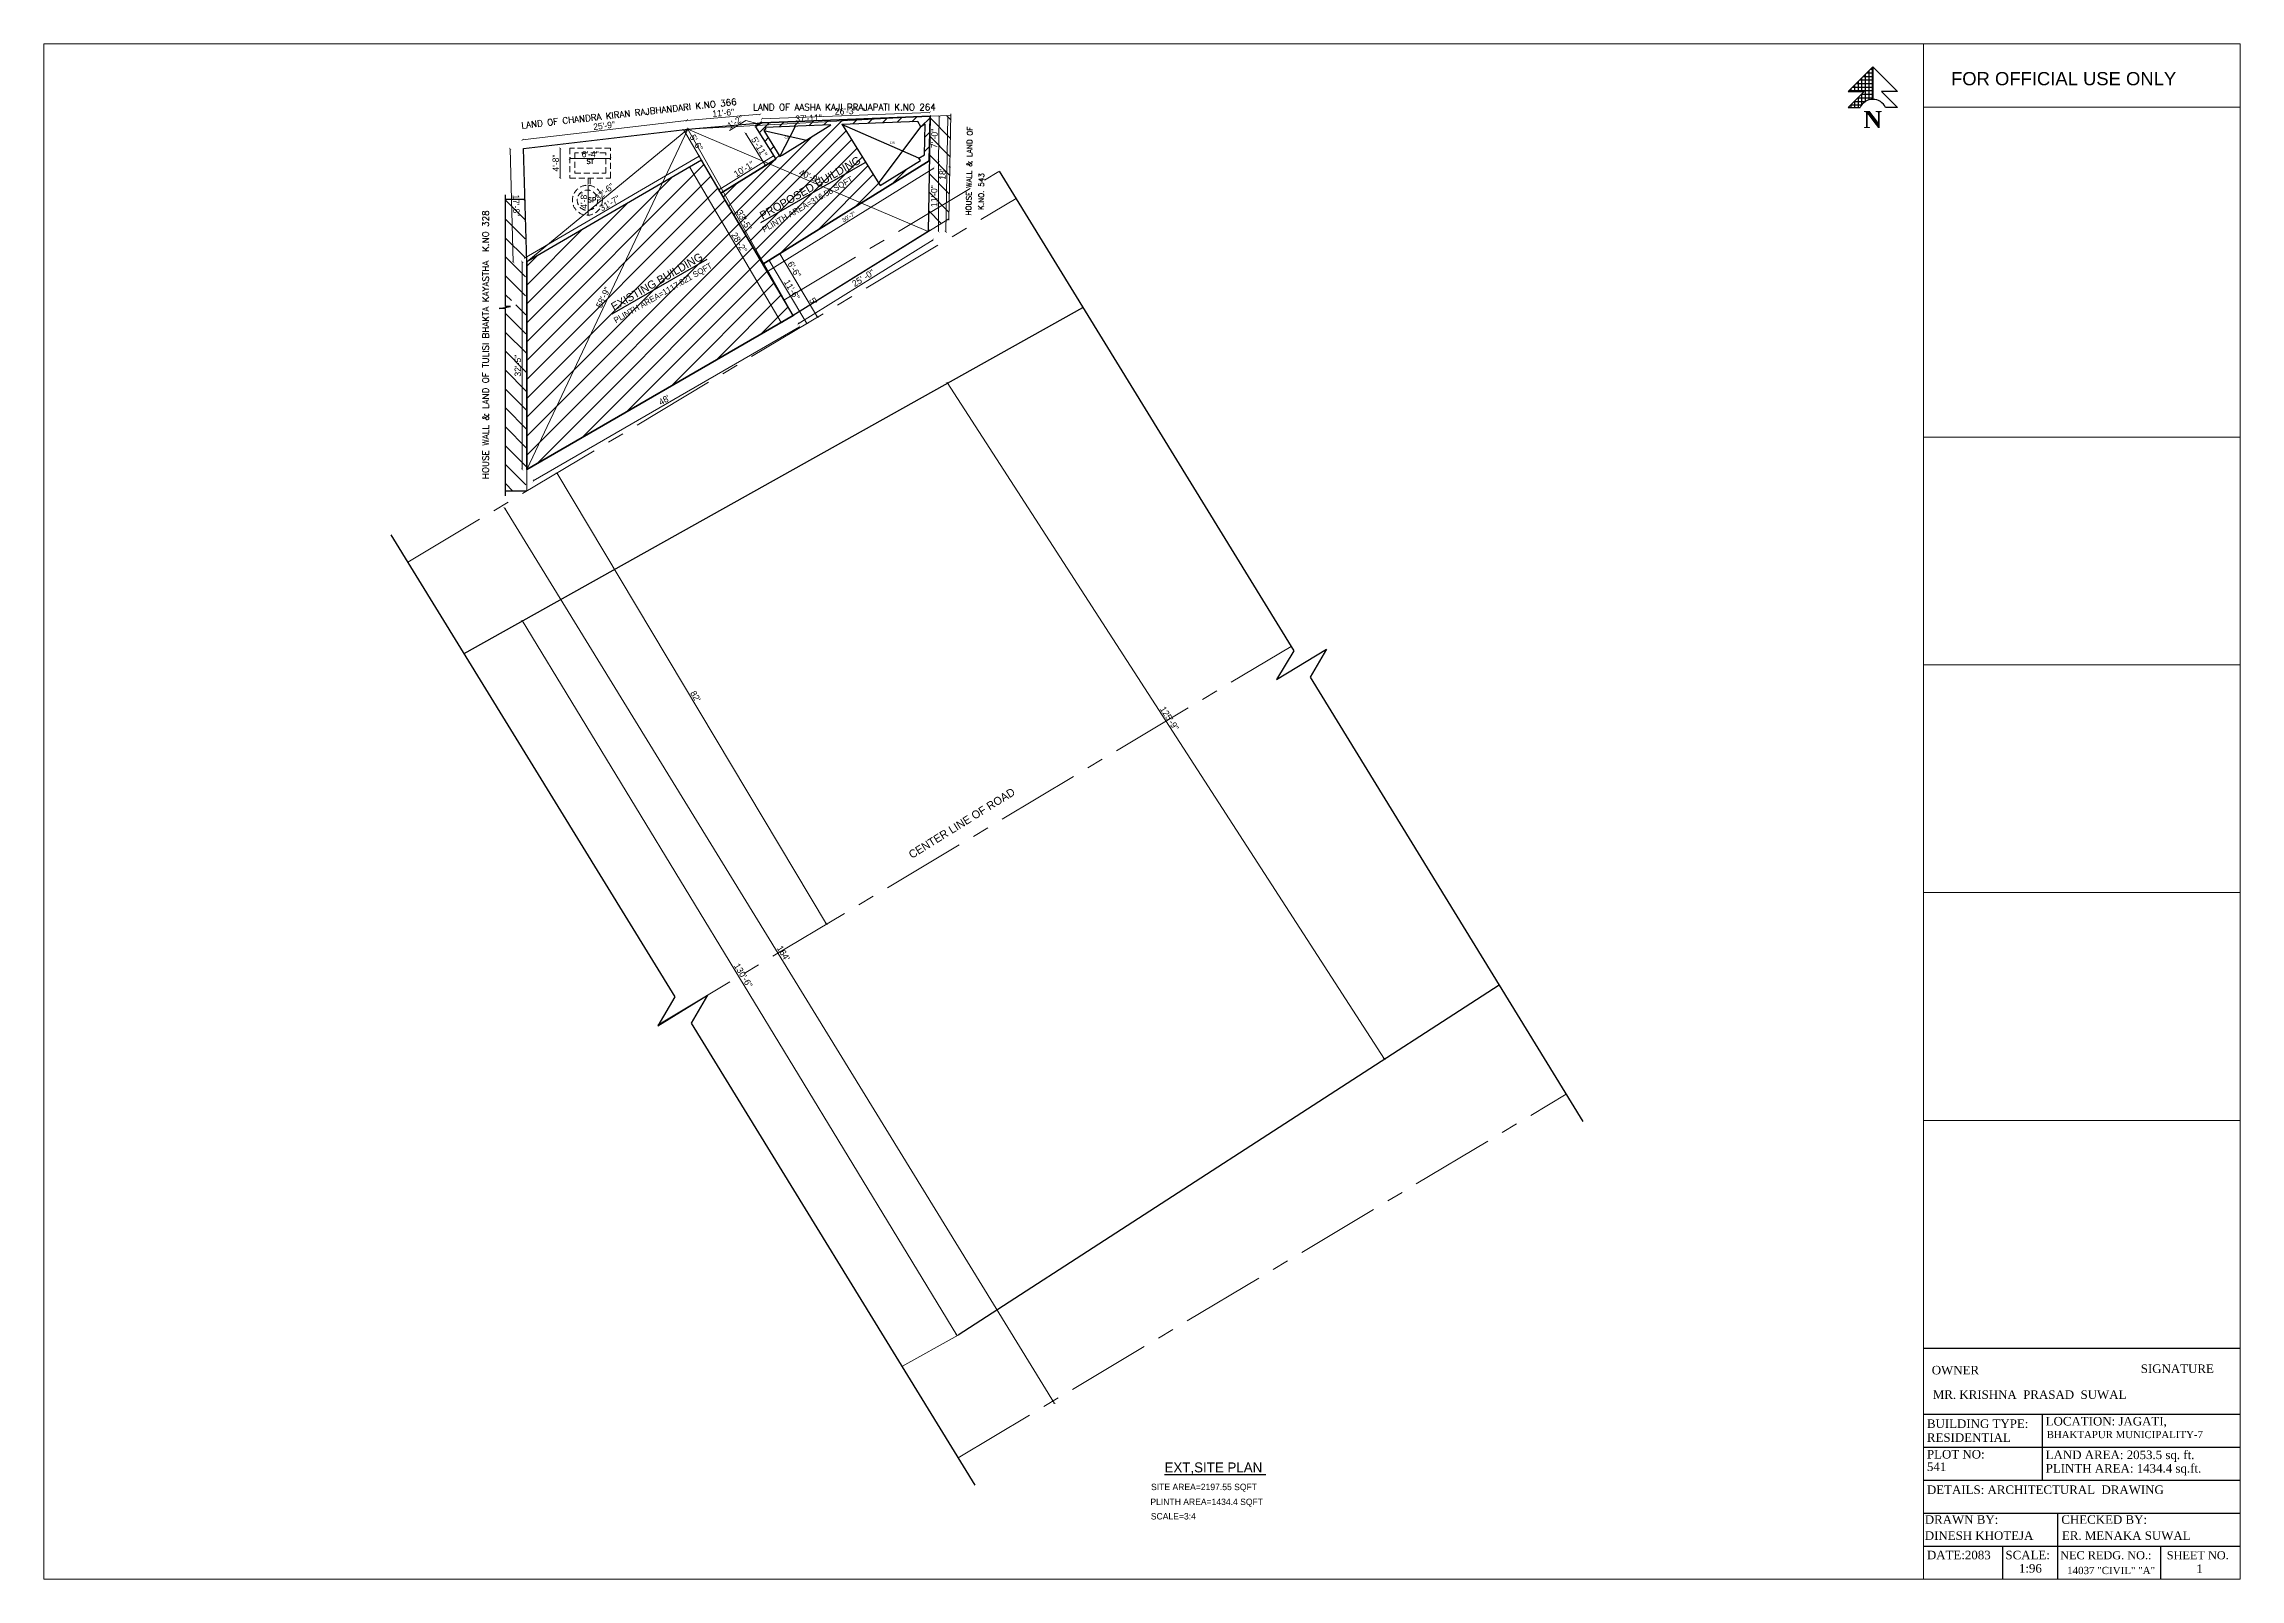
# Model space of a CAD drawing. Header units: inches. Extents: x 118399 to 125163, y -32081 to -26901.
# Drawn here: x 118399 to 121484, y -32081 to -29926 of the extents above; entities that cross this region are included whole.
import ezdxf

# ---------------------------------------------------------------- set-up
doc = ezdxf.new("R2010")
doc.units = ezdxf.units.IN
doc.header["$LTSCALE"] = 5
doc.header["$MEASUREMENT"] = 0
doc.linetypes.add('CENTER', pattern=[2, 1.25, -0.25, 0.25, -0.25])
doc.linetypes.add('HIDDEN', pattern=[0.375, 0.25, -0.125])
for name, color, linetype, lineweight in [('1', 7, 'Continuous', 25), ('A-WALL', 7, 'Continuous', 9), ('ele1', 21, 'Continuous', 20), ('HATCH', 253, 'Continuous', 0)]:
    doc.layers.add(name, color=color, linetype=linetype, lineweight=lineweight)
for name, color, linetype in [('DIM', 5, 'Continuous'), ('TEXT', 6, 'Continuous'), ('WALL', 7, 'Continuous')]:
    doc.layers.add(name, color=color, linetype=linetype)
doc.styles.add('ordinary', font='times.ttf')
doc.styles.add('ROMANS', font='romans.shx', dxfattribs={"width": 0.8})
doc.styles.get("Standard").update_dxf_attribs({"font": 'arial.ttf'})
doc.styles.add('tt', font='stylu.ttf', dxfattribs={"height": 8})
doc.dimstyles.new('Copy(2) of STANDARD', dxfattribs={"dimtxt": 2, "dimasz": 4, "dimexe": 0, "dimexo": 0, "dimgap": 2, "dimtad": 1, "dimdec": 0, "dimzin": 0, "dimdsep": 46, "dimlunit": 3, "dimtxsty": 'tt', "dimblk": 'ARCHTICK', "dimcen": 0.0505, "dimse1": 1, "dimse2": 1, "dimclrd": 5, "dimclre": 5, "dimclrt": 7, "dimadec": 1, "dimazin": 0, "dimtm": 1e-09, "dimtfac": 1, "dimtdec": 0, "dimtofl": 0, "dimtmove": 1, "dimatfit": 3, "dimfxl": 1, "dimtolj": 2, "dimtzin": 0, "dimlwd": 13, "dimarcsym": 0})

# ---------------------------------------------------------------- blocks, each defined once
blk = doc.blocks.new('SDEGH')
at = {"layer": 'TEXT'}
h = blk.add_hatch(dxfattribs=at)
h.set_pattern_fill('NET', color=256, scale=40, style=0)
h.set_pattern_definition([(0, (43922.391, -13181.093), (0, 5), []), (90, (43922.391, -13181.093), (-5, 3e-16), [])])
h.paths.add_polyline_path([(52300.8, -9226.1), (52266.3, -9260.6), (52288.8, -9260.6), (52266.3, -9283.1), (52282.8, -9283.1, -0.284572), (52300.8, -9272)])
blk.add_line((52300.8, -9226.1), (52300.8, -9272), dxfattribs=at)
at = {"layer": 'WALL'}
for p, q in [((52266.3, -9260.6), (52300.8, -9226.1)), ((52335.4, -9260.6), (52300.8, -9226.1)), ((52266.3, -9260.6), (52288.8, -9260.6)), ((52266.3, -9283.1), (52288.8, -9260.6)), ((52266.3, -9283.1), (52282.8, -9283.1)), ((52335.4, -9260.6), (52312.9, -9260.6)), ((52335.4, -9283.1), (52312.9, -9260.6)), ((52335.4, -9283.1), (52318.8, -9283.1))]:
    blk.add_line(p, q, dxfattribs=at)
blk.add_arc((52300.8, -9292), 20.1, 26.4605, 153.5395, dxfattribs=at)
at = {"layer": 'Defpoints', "insert": (52287.7, -9288.2), "char_height": 24, "width": 23.16, "attachment_point": 1}
blk.add_mtext('{\\fTimes New Roman|b1|i0|c0|p18;N}', dxfattribs=at)
blk = doc.blocks.new('_ArchTick')
at = {"color": 0, "linetype": 'ByBlock', "const_width": 0.15}
blk.add_lwpolyline([(-0.5, -0.5), (0.5, 0.5)], dxfattribs=at)
blk = doc.blocks.new('*D5764')
at = {"layer": 'Defpoints', "color": 0, "ltscale": 5, "transparency": 16777216}
for p in [(119124.5, -30500.3, -58.2), (120134.1, -32189.6), (119766.4, -32415.5)]:
    blk.add_point(p, dxfattribs=at)
at = {"layer": 'DIM', "color": 5, "lineweight": 13, "ltscale": 5, "transparency": 16777216}
blk.add_line((118736.2, -30738.9), (119766.4, -32415.5), dxfattribs=at)
at = {"layer": 'DIM', "color": 5, "lineweight": 13, "ltscale": 5, "transparency": 16777216, "xscale": 4, "yscale": 4, "zscale": 4}
for p, rotation in [((118736.2, -30738.9), 121.5692533147088), ((119766.4, -32415.5), 301.5692533147088)]:
    blk.add_blockref('_ArchTick', p, dxfattribs=dict(at, rotation=rotation))
at = {"layer": 'DIM', "color": 7, "ltscale": 5, "transparency": 16777216, "insert": (119258.4, -31572.8), "char_height": 8, "attachment_point": 5, "rotation": 301.5693, "style": 'tt'}
blk.add_mtext("\\A2;{\\H1.5x;164'}", dxfattribs=at)
blk = doc.blocks.new('*D5801')
at = {"layer": 'Defpoints', "color": 0, "ltscale": 5, "transparency": 16777216}
for p in [(118744.6, -30964.5, -33.3), (119583.4, -32287.8), (119559, -32302.7, 1.5)]:
    blk.add_point(p, dxfattribs=at)
at = {"layer": 'DIM', "color": 5, "lineweight": 13, "ltscale": 5, "transparency": 16777216}
blk.add_line((118768.9, -30949.7), (119583.4, -32287.8), dxfattribs=at)
at = {"layer": 'DIM', "color": 5, "lineweight": 13, "ltscale": 5, "transparency": 16777216, "xscale": 4, "yscale": 4, "zscale": 4}
for p, rotation in [((118768.9, -30949.7), 121.3272366248297), ((119583.4, -32287.8), 301.3272366248297)]:
    blk.add_blockref('_ArchTick', p, dxfattribs=dict(at, rotation=rotation))
at = {"layer": 'DIM', "color": 7, "ltscale": 5, "transparency": 16777216, "insert": (119183.2, -31614.5), "char_height": 8, "attachment_point": 5, "rotation": 301.3272, "style": 'tt'}
blk.add_mtext('\\A2;{\\H1.5x;130\'-6"}', dxfattribs=at)
blk = doc.blocks.new('*D5766')
at = {"layer": 'Defpoints', "color": 0, "ltscale": 5, "transparency": 16777216}
for p in [(119545.1, -30517.2, -52.5), (120364.6, -31783.8, 1.5), (120384.3, -31771.1)]:
    blk.add_point(p, dxfattribs=at)
at = {"layer": 'DIM', "color": 5, "lineweight": 13, "ltscale": 5, "transparency": 16777216}
blk.add_line((119564.8, -30504.5), (120384.3, -31771.1), dxfattribs=at)
at = {"layer": 'DIM', "color": 5, "lineweight": 13, "ltscale": 5, "transparency": 16777216, "xscale": 4, "yscale": 4, "zscale": 4}
for p, rotation in [((119564.8, -30504.5), 122.9023915618608), ((120384.3, -31771.1), 302.9023915618608)]:
    blk.add_blockref('_ArchTick', p, dxfattribs=dict(at, rotation=rotation))
at = {"layer": 'DIM', "color": 7, "ltscale": 5, "transparency": 16777216, "insert": (119981.4, -31133.3), "char_height": 8, "attachment_point": 5, "rotation": 302.9024, "style": 'tt'}
blk.add_mtext('\\A2;{\\H1.5x;125\'-9"}', dxfattribs=at)
blk = doc.blocks.new('*D5802')
at = {"layer": 'Defpoints', "color": 0, "ltscale": 5, "transparency": 16777216}
for p in [(118892.4, -30135.1), (118890.2, -30191.1), (118892.9, -30191.1)]:
    blk.add_point(p, dxfattribs=at)
at = {"layer": 'DIM', "color": 5, "lineweight": 13, "ltscale": 5, "transparency": 16777216}
blk.add_line((118892.9, -30135.1), (118892.9, -30191.1), dxfattribs=at)
at = {"layer": 'DIM', "color": 5, "lineweight": 13, "ltscale": 5, "transparency": 16777216, "xscale": 4, "yscale": 4, "zscale": 4}
for p, rotation in [((118892.9, -30135.1), 90), ((118892.9, -30191.1), 270)]:
    blk.add_blockref('_ArchTick', p, dxfattribs=dict(at, rotation=rotation))
at = {"layer": 'DIM', "color": 7, "ltscale": 5, "transparency": 16777216, "insert": (118884.7, -30163.1), "char_height": 8, "attachment_point": 5, "rotation": 90, "style": 'tt'}
blk.add_mtext('\\A2;{\\H1.5x;4\'-8"}', dxfattribs=at)
blk = doc.blocks.new('*D5803')
at = {"layer": 'Defpoints', "color": 0, "ltscale": 5, "transparency": 16777216}
for p in [(118858.5, -30065.5), (118840.2, -30121.5), (118858.5, -30121.5)]:
    blk.add_point(p, dxfattribs=at)
at = {"layer": 'DIM', "color": 5, "lineweight": 13, "ltscale": 5, "transparency": 16777216}
blk.add_line((118840.2, -30065.5), (118840.2, -30121.5), dxfattribs=at)
at = {"layer": 'DIM', "color": 5, "lineweight": 13, "ltscale": 5, "transparency": 16777216, "xscale": 4, "yscale": 4, "zscale": 4}
for p, rotation in [((118840.2, -30065.5), 90), ((118840.2, -30121.5), 270)]:
    blk.add_blockref('_ArchTick', p, dxfattribs=dict(at, rotation=rotation))
at = {"layer": 'DIM', "color": 7, "ltscale": 5, "transparency": 16777216, "insert": (118832, -30093.5), "char_height": 8, "attachment_point": 5, "rotation": 90, "style": 'tt'}
blk.add_mtext('\\A2;{\\H1.5x;4\'-8"}', dxfattribs=at)
blk = doc.blocks.new('*D5804')
at = {"layer": 'Defpoints', "color": 0, "ltscale": 5, "transparency": 16777216}
for p in [(118858.5, -30094.4), (118934.5, -30085.2), (118934.5, -30094.4)]:
    blk.add_point(p, dxfattribs=at)
at = {"layer": 'DIM', "color": 5, "lineweight": 13, "ltscale": 5, "transparency": 16777216}
blk.add_line((118858.5, -30085.2), (118934.5, -30085.2), dxfattribs=at)
at = {"layer": 'DIM', "color": 5, "lineweight": 13, "ltscale": 5, "transparency": 16777216, "xscale": 4, "yscale": 4, "zscale": 4, "rotation": 180}
blk.add_blockref('_ArchTick', (118858.5, -30085.2), dxfattribs=at)
at = {"layer": 'DIM', "color": 5, "lineweight": 13, "ltscale": 5, "transparency": 16777216, "xscale": 4, "yscale": 4, "zscale": 4}
blk.add_blockref('_ArchTick', (118934.5, -30085.2), dxfattribs=at)
at = {"layer": 'DIM', "color": 7, "ltscale": 5, "transparency": 16777216, "insert": (118896.5, -30076.9), "char_height": 8, "attachment_point": 5, "style": 'tt'}
blk.add_mtext('\\A2;{\\H1.5x;6\'-4"}', dxfattribs=at)
blk = doc.blocks.new('*D5767')
at = {"layer": 'Defpoints', "color": 0, "ltscale": 5, "transparency": 16777216}
for p in [(119077.1, -30013.7), (118771.8, -30066.2), (119079.1, -30030)]:
    blk.add_point(p, dxfattribs=at)
at = {"layer": 'DIM', "color": 5, "lineweight": 13, "ltscale": 5, "transparency": 16777216}
blk.add_line((118769.8, -30049.9), (119077.1, -30013.7), dxfattribs=at)
at = {"layer": 'DIM', "color": 5, "lineweight": 13, "ltscale": 5, "transparency": 16777216, "xscale": 4, "yscale": 4, "zscale": 4}
for p, rotation in [((119077.1, -30013.7), 6.72693349602278), ((118769.8, -30049.9), 186.7269334960228)]:
    blk.add_blockref('_ArchTick', p, dxfattribs=dict(at, rotation=rotation))
at = {"layer": 'DIM', "color": 7, "ltscale": 5, "transparency": 16777216, "insert": (118922.5, -30023.6), "char_height": 8, "attachment_point": 5, "rotation": 6.7269, "style": 'tt'}
blk.add_mtext('\\A2;{\\H1.5x;25\'-9"}', dxfattribs=at)
blk = doc.blocks.new('*D5768')
at = {"layer": 'Defpoints', "color": 0, "ltscale": 5, "transparency": 16777216}
for p in [(119215.2, -30001.8), (119216.6, -30018.2), (119079.1, -30030)]:
    blk.add_point(p, dxfattribs=at)
at = {"layer": 'DIM', "color": 5, "lineweight": 13, "ltscale": 5, "transparency": 16777216}
blk.add_line((119077.7, -30013.6), (119215.2, -30001.8), dxfattribs=at)
at = {"layer": 'DIM', "color": 5, "lineweight": 13, "ltscale": 5, "transparency": 16777216, "xscale": 4, "yscale": 4, "zscale": 4}
for p, rotation in [((119077.7, -30013.6), 184.9123937466768), ((119215.2, -30001.8), 4.912393746676746)]:
    blk.add_blockref('_ArchTick', p, dxfattribs=dict(at, rotation=rotation))
at = {"layer": 'DIM', "color": 7, "ltscale": 5, "transparency": 16777216, "insert": (119145.7, -29999.5), "char_height": 8, "attachment_point": 5, "rotation": 4.9124, "style": 'tt'}
blk.add_mtext('\\A2;{\\H1.5x;11\'-6"}', dxfattribs=at)
blk = doc.blocks.new('*D5770')
at = {"layer": 'Defpoints', "color": 0, "ltscale": 5, "transparency": 16777216}
for p in [(119218, -30011), (119218.3, -30018.1), (119533, -30005.8)]:
    blk.add_point(p, dxfattribs=at)
at = {"layer": 'DIM', "color": 5, "lineweight": 13, "ltscale": 5, "transparency": 16777216}
blk.add_line((119532.7, -29998.6), (119218, -30011), dxfattribs=at)
at = {"layer": 'DIM', "color": 5, "lineweight": 13, "ltscale": 5, "transparency": 16777216, "xscale": 4, "yscale": 4, "zscale": 4}
for p, rotation in [((119218, -30011), 182.2484352912171), ((119532.7, -29998.6), 2.248435291217171)]:
    blk.add_blockref('_ArchTick', p, dxfattribs=dict(at, rotation=rotation))
at = {"layer": 'DIM', "color": 7, "ltscale": 5, "transparency": 16777216, "insert": (119375, -29996.6), "char_height": 8, "attachment_point": 5, "rotation": 2.2484, "style": 'tt'}
blk.add_mtext('\\A2;{\\H1.5x;26\'-3"}', dxfattribs=at)
blk = doc.blocks.new('*D5798')
at = {"layer": 'Defpoints', "color": 0, "ltscale": 5, "transparency": 16777216}
for p in [(119533, -30005.8), (119529.2, -30221.9), (119562.5, -30222.5)]:
    blk.add_point(p, dxfattribs=at)
at = {"layer": 'DIM', "color": 5, "lineweight": 13, "ltscale": 5, "transparency": 16777216}
blk.add_line((119566.3, -30006.3), (119562.5, -30222.5), dxfattribs=at)
at = {"layer": 'DIM', "color": 5, "lineweight": 13, "ltscale": 5, "transparency": 16777216, "xscale": 4, "yscale": 4, "zscale": 4}
for p, rotation in [((119566.3, -30006.3), 88.99643436655317), ((119562.5, -30222.5), 268.9964343665531)]:
    blk.add_blockref('_ArchTick', p, dxfattribs=dict(at, rotation=rotation))
at = {"layer": 'DIM', "color": 7, "ltscale": 5, "transparency": 16777216, "insert": (119556.2, -30114.3), "char_height": 8, "attachment_point": 5, "rotation": 88.9964, "style": 'tt'}
blk.add_mtext("\\A2;{\\H1.5x;18'}", dxfattribs=at)
blk = doc.blocks.new('*D5775')
at = {"layer": 'Defpoints', "color": 0, "ltscale": 5, "transparency": 16777216}
for p in [(119529.2, -30221.9), (119538.7, -30237.2), (119276.4, -30379.1)]:
    blk.add_point(p, dxfattribs=at)
at = {"layer": 'DIM', "color": 5, "lineweight": 13, "ltscale": 5, "transparency": 16777216}
blk.add_line((119286, -30394.4), (119538.7, -30237.2), dxfattribs=at)
at = {"layer": 'DIM', "color": 5, "lineweight": 13, "ltscale": 5, "transparency": 16777216, "xscale": 4, "yscale": 4, "zscale": 4}
for p, rotation in [((119538.7, -30237.2), 31.86620840505018), ((119286, -30394.4), 211.8662084050501)]:
    blk.add_blockref('_ArchTick', p, dxfattribs=dict(at, rotation=rotation))
at = {"layer": 'DIM', "color": 7, "ltscale": 5, "transparency": 16777216, "insert": (119408, -30308.8), "char_height": 8, "attachment_point": 5, "rotation": 31.8662, "style": 'tt'}
blk.add_mtext('\\A2;{\\H1.5x;25\' -0"}', dxfattribs=at)
blk = doc.blocks.new('*D5778')
at = {"layer": 'Defpoints', "color": 0, "ltscale": 5, "transparency": 16777216}
for p in [(119276.4, -30379.1), (118777.7, -30667.3), (118789.9, -30688.4)]:
    blk.add_point(p, dxfattribs=at)
at = {"layer": 'DIM', "color": 5, "lineweight": 13, "ltscale": 5, "transparency": 16777216}
blk.add_line((119288.6, -30400.2), (118789.9, -30688.4), dxfattribs=at)
at = {"layer": 'DIM', "color": 5, "lineweight": 13, "ltscale": 5, "transparency": 16777216, "xscale": 4, "yscale": 4, "zscale": 4}
for p, rotation in [((119288.6, -30400.2), 30.02282740676114), ((118789.9, -30688.4), 210.0228274067611)]:
    blk.add_blockref('_ArchTick', p, dxfattribs=dict(at, rotation=rotation))
at = {"layer": 'DIM', "color": 7, "ltscale": 5, "transparency": 16777216, "insert": (119035.1, -30537.2), "char_height": 8, "attachment_point": 5, "rotation": 30.0228, "style": 'tt'}
blk.add_mtext("\\A2;{\\H1.5x;48'}", dxfattribs=at)
blk = doc.blocks.new('*D5779')
at = {"layer": 'Defpoints', "color": 0, "ltscale": 5, "transparency": 16777216}
for p in [(118769.2, -30278.3), (118777.7, -30278.3), (118777.7, -30667.3)]:
    blk.add_point(p, dxfattribs=at)
at = {"layer": 'DIM', "color": 5, "lineweight": 13, "ltscale": 5, "transparency": 16777216}
blk.add_line((118769.2, -30667.3), (118769.2, -30278.3), dxfattribs=at)
at = {"layer": 'DIM', "color": 5, "lineweight": 13, "ltscale": 5, "transparency": 16777216, "xscale": 4, "yscale": 4, "zscale": 4}
for p, rotation in [((118769.2, -30278.3), 90), ((118769.2, -30667.3), 270)]:
    blk.add_blockref('_ArchTick', p, dxfattribs=dict(at, rotation=rotation))
at = {"layer": 'DIM', "color": 7, "ltscale": 5, "transparency": 16777216, "insert": (118760.9, -30472.8), "char_height": 8, "attachment_point": 5, "rotation": 90, "style": 'tt'}
blk.add_mtext('\\A2;{\\H1.5x;32\'-5"}', dxfattribs=at)
blk = doc.blocks.new('*D5795')
at = {"layer": 'Defpoints', "color": 0, "ltscale": 5, "transparency": 16777216}
for p in [(118746.5, -30067), (118771.8, -30066.2), (118777.7, -30278.3)]:
    blk.add_point(p, dxfattribs=at)
at = {"layer": 'DIM', "color": 5, "lineweight": 13, "ltscale": 5, "transparency": 16777216}
blk.add_line((118752.4, -30279), (118746.5, -30067), dxfattribs=at)
at = {"layer": 'DIM', "color": 5, "lineweight": 13, "ltscale": 5, "transparency": 16777216, "xscale": 4, "yscale": 4, "zscale": 4}
for p, rotation in [((118746.5, -30067), 91.60980702278208), ((118752.4, -30279), 271.609807022782)]:
    blk.add_blockref('_ArchTick', p, dxfattribs=dict(at, rotation=rotation))
at = {"layer": 'DIM', "color": 7, "ltscale": 5, "transparency": 16777216, "insert": (118757.9, -30172.7), "char_height": 8, "attachment_point": 5, "rotation": 271.6098, "style": 'tt'}
blk.add_mtext('\\A2;{\\H1.5x;17\'-8"}', dxfattribs=at)
blk = doc.blocks.new('*D5781')
at = {"layer": 'Defpoints', "color": 0, "ltscale": 5, "transparency": 16777216}
for p in [(119104.8, -30087.9), (118773.7, -30271.3), (118777.7, -30278.3)]:
    blk.add_point(p, dxfattribs=at)
at = {"layer": 'DIM', "color": 5, "lineweight": 13, "ltscale": 5, "transparency": 16777216}
blk.add_line((119100.8, -30080.9), (118773.7, -30271.3), dxfattribs=at)
at = {"layer": 'DIM', "color": 5, "lineweight": 13, "ltscale": 5, "transparency": 16777216, "xscale": 4, "yscale": 4, "zscale": 4}
for p, rotation in [((119100.8, -30080.9), 30.20167562409772), ((118773.7, -30271.3), 210.2016756240977)]:
    blk.add_blockref('_ArchTick', p, dxfattribs=dict(at, rotation=rotation))
at = {"layer": 'DIM', "color": 7, "ltscale": 5, "transparency": 16777216, "insert": (118933, -30168.8), "char_height": 8, "attachment_point": 5, "rotation": 30.2017, "style": 'tt'}
blk.add_mtext('\\A2;{\\H1.5x;31\'-7"}', dxfattribs=at)
blk = doc.blocks.new('*D5799')
at = {"layer": 'Defpoints', "color": 0, "ltscale": 5, "transparency": 16777216}
for p in [(119082.6, -30100.9), (119104.8, -30087.9), (119276.4, -30379.1)]:
    blk.add_point(p, dxfattribs=at)
at = {"layer": 'DIM', "color": 5, "lineweight": 13, "ltscale": 5, "transparency": 16777216}
blk.add_line((119254.2, -30392.1), (119082.6, -30100.9), dxfattribs=at)
at = {"layer": 'DIM', "color": 5, "lineweight": 13, "ltscale": 5, "transparency": 16777216, "xscale": 4, "yscale": 4, "zscale": 4}
for p, rotation in [((119082.6, -30100.9), 120.5085900980565), ((119254.2, -30392.1), 300.5085900980565)]:
    blk.add_blockref('_ArchTick', p, dxfattribs=dict(at, rotation=rotation))
at = {"layer": 'DIM', "color": 7, "ltscale": 5, "transparency": 16777216, "insert": (119175.5, -30242.4), "char_height": 8, "attachment_point": 5, "rotation": 300.5086, "style": 'tt'}
blk.add_mtext('\\A2;{\\H1.5x;28\'-2"}', dxfattribs=at)
blk = doc.blocks.new('*D5782')
at = {"layer": 'Defpoints', "color": 0, "ltscale": 5, "transparency": 16777216}
for p in [(119244.1, -30086.1), (119137.5, -30143.6), (119141.4, -30149.9)]:
    blk.add_point(p, dxfattribs=at)
at = {"layer": 'DIM', "color": 5, "lineweight": 13, "ltscale": 5, "transparency": 16777216}
blk.add_line((119240.1, -30079.8), (119137.5, -30143.6), dxfattribs=at)
at = {"layer": 'DIM', "color": 5, "lineweight": 13, "ltscale": 5, "transparency": 16777216, "xscale": 4, "yscale": 4, "zscale": 4}
for p, rotation in [((119240.1, -30079.8), 31.86620840505254), ((119137.5, -30143.6), 211.8662084050525)]:
    blk.add_blockref('_ArchTick', p, dxfattribs=dict(at, rotation=rotation))
at = {"layer": 'DIM', "color": 7, "ltscale": 5, "transparency": 16777216, "insert": (119184.5, -30104.7), "char_height": 8, "attachment_point": 5, "rotation": 31.8662, "style": 'tt'}
blk.add_mtext('\\A2;{\\H1.5x;10\'-1"}', dxfattribs=at)
blk = doc.blocks.new('*D5800')
at = {"layer": 'Defpoints', "color": 0, "ltscale": 5, "transparency": 16777216}
for p in [(119206.4, -30025.5), (119224.9, -30098.1), (119244.1, -30086.1)]:
    blk.add_point(p, dxfattribs=at)
at = {"layer": 'DIM', "color": 5, "lineweight": 13, "ltscale": 5, "transparency": 16777216}
blk.add_line((119187.2, -30037.4), (119224.9, -30098.1), dxfattribs=at)
at = {"layer": 'DIM', "color": 5, "lineweight": 13, "ltscale": 5, "transparency": 16777216, "xscale": 4, "yscale": 4, "zscale": 4}
for p, rotation in [((119187.2, -30037.4), 121.8662084050576), ((119224.9, -30098.1), 301.8662084050576)]:
    blk.add_blockref('_ArchTick', p, dxfattribs=dict(at, rotation=rotation))
at = {"layer": 'DIM', "color": 7, "ltscale": 5, "transparency": 16777216, "insert": (119213.1, -30063.4), "char_height": 8, "attachment_point": 5, "rotation": 301.8662, "style": 'tt'}
blk.add_mtext('\\A2;{\\H1.5x;5\'-11"}', dxfattribs=at)
blk = doc.blocks.new('*D5769')
at = {"layer": 'Defpoints', "color": 0, "ltscale": 5, "transparency": 16777216}
for p in [(119205.4, -30023.9), (119206.4, -30025.5), (119218.3, -30018.1)]:
    blk.add_point(p, dxfattribs=at)
at = {"layer": 'DIM', "color": 5, "lineweight": 13, "ltscale": 5, "transparency": 16777216}
for p, q in [((119187.9, -30013.9), (119157.6, -30032.7)), ((119211.4, -30020.2), (119187.9, -30013.9)), ((119217.3, -30016.5), (119205.4, -30023.9))]:
    blk.add_line(p, q, dxfattribs=at)
at = {"layer": 'DIM', "color": 5, "lineweight": 13, "ltscale": 5, "transparency": 16777216, "xscale": 4, "yscale": 4, "zscale": 4}
for p, rotation in [((119205.4, -30023.9), 211.866208405041), ((119217.3, -30016.5), 31.86620840504103)]:
    blk.add_blockref('_ArchTick', p, dxfattribs=dict(at, rotation=rotation))
at = {"layer": 'DIM', "color": 7, "ltscale": 5, "transparency": 16777216, "insert": (119168.5, -30016.4), "char_height": 8, "attachment_point": 5, "rotation": 31.8662, "style": 'tt'}
blk.add_mtext('\\A2;{\\H1.5x;1\'-2"}', dxfattribs=at)
blk = doc.blocks.new('*D5796')
at = {"layer": 'Defpoints', "color": 0, "ltscale": 5, "transparency": 16777216}
for p in [(119533, -30005.8), (119550.4, -30006.1), (119531.5, -30089.1)]:
    blk.add_point(p, dxfattribs=at)
at = {"layer": 'DIM', "color": 5, "lineweight": 13, "ltscale": 5, "transparency": 16777216}
blk.add_line((119548.9, -30089.4), (119550.4, -30006.1), dxfattribs=at)
at = {"layer": 'DIM', "color": 5, "lineweight": 13, "ltscale": 5, "transparency": 16777216, "xscale": 4, "yscale": 4, "zscale": 4}
for p, rotation in [((119550.4, -30006.1), 88.996434366562), ((119548.9, -30089.4), 268.996434366562)]:
    blk.add_blockref('_ArchTick', p, dxfattribs=dict(at, rotation=rotation))
at = {"layer": 'DIM', "color": 7, "ltscale": 5, "transparency": 16777216, "insert": (119541.2, -30047.6), "char_height": 8, "attachment_point": 5, "rotation": 88.9964, "style": 'tt'}
blk.add_mtext('\\A2;{\\H1.5x;7\' -0"}', dxfattribs=at)
blk = doc.blocks.new('*D5643')
at = {"layer": 'Defpoints', "color": 0, "ltscale": 5, "transparency": 16777216}
for p in [(119531.5, -30089.1), (119540.1, -30102.8), (119219.8, -30282.9)]:
    blk.add_point(p, dxfattribs=at)
at = {"layer": 'DIM', "color": 5, "lineweight": 13, "ltscale": 5, "transparency": 16777216}
blk.add_line((119228.3, -30296.6), (119540.1, -30102.8), dxfattribs=at)
at = {"layer": 'DIM', "color": 5, "lineweight": 13, "ltscale": 5, "transparency": 16777216, "xscale": 4, "yscale": 4, "zscale": 4}
for p, rotation in [((119540.1, -30102.8), 31.86620840505249), ((119228.3, -30296.6), 211.8662084050525)]:
    blk.add_blockref('_ArchTick', p, dxfattribs=dict(at, rotation=rotation))
at = {"layer": 'DIM', "color": 7, "ltscale": 5, "transparency": 16777216, "insert": (119380.8, -30194.3), "char_height": 8, "attachment_point": 5, "rotation": 31.8662, "style": 'tt'}
blk.add_mtext('\\A2;30\'-7"', dxfattribs=at)
blk = doc.blocks.new('*D5805')
at = {"layer": 'Defpoints', "color": 0, "ltscale": 5, "transparency": 16777216}
for p in [(119079.1, -30030), (118777.7, -30278.3), (118777.7, -30278.3)]:
    blk.add_point(p, dxfattribs=at)
at = {"layer": 'DIM', "color": 5, "lineweight": 13, "ltscale": 5, "transparency": 16777216}
blk.add_line((119079.1, -30030), (118777.7, -30278.3), dxfattribs=at)
at = {"layer": 'DIM', "color": 5, "lineweight": 13, "ltscale": 5, "transparency": 16777216, "xscale": 4, "yscale": 4, "zscale": 4}
for p, rotation in [((119079.1, -30030), 39.48369156053075), ((118777.7, -30278.3), 219.4836915605308)]:
    blk.add_blockref('_ArchTick', p, dxfattribs=dict(at, rotation=rotation))
at = {"layer": 'DIM', "color": 7, "ltscale": 5, "transparency": 16777216, "insert": (118923.2, -30147.8), "char_height": 8, "attachment_point": 5, "rotation": 39.4837, "style": 'tt'}
blk.add_mtext('\\A2;{\\H1.5x;32\'-6"}', dxfattribs=at)
blk = doc.blocks.new('*D5806')
at = {"layer": 'Defpoints', "color": 0, "ltscale": 5, "transparency": 16777216}
for p in [(119079.1, -30030), (118777.7, -30667.3), (118777.7, -30667.3)]:
    blk.add_point(p, dxfattribs=at)
at = {"layer": 'DIM', "color": 5, "lineweight": 13, "ltscale": 5, "transparency": 16777216}
blk.add_line((119079.1, -30030), (118777.7, -30667.3), dxfattribs=at)
at = {"layer": 'DIM', "color": 5, "lineweight": 13, "ltscale": 5, "transparency": 16777216, "xscale": 4, "yscale": 4, "zscale": 4}
for p, rotation in [((119079.1, -30030), 64.6915308868471), ((118777.7, -30667.3), 244.6915308868471)]:
    blk.add_blockref('_ArchTick', p, dxfattribs=dict(at, rotation=rotation))
at = {"layer": 'DIM', "color": 7, "ltscale": 5, "transparency": 16777216, "insert": (118920.9, -30345.1), "char_height": 8, "attachment_point": 5, "rotation": 64.6915, "style": 'tt'}
blk.add_mtext('\\A2;{\\H1.5x;58\'-9"}', dxfattribs=at)
blk = doc.blocks.new('*D5807')
at = {"layer": 'Defpoints', "color": 0, "ltscale": 5, "transparency": 16777216}
for p in [(119079.1, -30030), (119276.4, -30379.1), (119276.4, -30379.1)]:
    blk.add_point(p, dxfattribs=at)
at = {"layer": 'DIM', "color": 5, "lineweight": 13, "ltscale": 5, "transparency": 16777216}
blk.add_line((119079.1, -30030), (119276.4, -30379.1), dxfattribs=at)
at = {"layer": 'DIM', "color": 5, "lineweight": 13, "ltscale": 5, "transparency": 16777216, "xscale": 4, "yscale": 4, "zscale": 4}
for p, rotation in [((119079.1, -30030), 119.4835714814047), ((119276.4, -30379.1), 299.4835714814047)]:
    blk.add_blockref('_ArchTick', p, dxfattribs=dict(at, rotation=rotation))
at = {"layer": 'DIM', "color": 7, "ltscale": 5, "transparency": 16777216, "insert": (119184.9, -30200.5), "char_height": 8, "attachment_point": 5, "rotation": 299.4836, "style": 'tt'}
blk.add_mtext('\\A2;{\\H1.5x;33\'-5"}', dxfattribs=at)
blk = doc.blocks.new('*D5808')
at = {"layer": 'Defpoints', "color": 0, "ltscale": 5, "transparency": 16777216}
for p in [(119079.1, -30030), (119529.2, -30221.9), (119529.2, -30221.9)]:
    blk.add_point(p, dxfattribs=at)
at = {"layer": 'DIM', "color": 5, "lineweight": 13, "ltscale": 5, "transparency": 16777216}
blk.add_line((119079.1, -30030), (119529.2, -30221.9), dxfattribs=at)
at = {"layer": 'DIM', "color": 5, "lineweight": 13, "ltscale": 5, "transparency": 16777216, "xscale": 4, "yscale": 4, "zscale": 4}
for p, rotation in [((119079.1, -30030), 156.9088543692063), ((119529.2, -30221.9), 336.9088543692063)]:
    blk.add_blockref('_ArchTick', p, dxfattribs=dict(at, rotation=rotation))
at = {"layer": 'DIM', "color": 7, "ltscale": 5, "transparency": 16777216, "insert": (119307.4, -30118.3), "char_height": 8, "attachment_point": 5, "rotation": 336.9089, "style": 'tt'}
blk.add_mtext('\\A2;{\\H1.5x;40\'-9"}', dxfattribs=at)
blk = doc.blocks.new('*D5771')
at = {"layer": 'Defpoints', "color": 0, "ltscale": 5, "transparency": 16777216}
for p in [(119533, -30005.8), (119533, -30005.8), (119079.1, -30030)]:
    blk.add_point(p, dxfattribs=at)
at = {"layer": 'DIM', "color": 5, "lineweight": 13, "ltscale": 5, "transparency": 16777216}
blk.add_line((119079.1, -30030), (119533, -30005.8), dxfattribs=at)
at = {"layer": 'DIM', "color": 5, "lineweight": 13, "ltscale": 5, "transparency": 16777216, "xscale": 4, "yscale": 4, "zscale": 4}
for p, rotation in [((119533, -30005.8), 3.057079537628931), ((119079.1, -30030), 183.0570795376289)]:
    blk.add_blockref('_ArchTick', p, dxfattribs=dict(at, rotation=rotation))
at = {"layer": 'DIM', "color": 7, "ltscale": 5, "transparency": 16777216, "insert": (119305.6, -30009.5), "char_height": 8, "attachment_point": 5, "rotation": 3.0571, "style": 'tt'}
blk.add_mtext('\\A2;{\\H1.5x;37\'-11"}', dxfattribs=at)
blk = doc.blocks.new('*D5765')
at = {"layer": 'Defpoints', "color": 0, "ltscale": 5, "transparency": 16777216}
for p in [(119111.8, -30507.8), (118834.2, -30673.7), (119616.6, -31352.5)]:
    blk.add_point(p, dxfattribs=at)
at = {"layer": 'DIM', "color": 5, "lineweight": 13, "ltscale": 5, "transparency": 16777216}
blk.add_line((119339, -31518.4), (118834.2, -30673.7), dxfattribs=at)
at = {"layer": 'DIM', "color": 5, "lineweight": 13, "ltscale": 5, "transparency": 16777216, "xscale": 4, "yscale": 4, "zscale": 4}
for p, rotation in [((118834.2, -30673.7), 120.8634483611797), ((119339, -31518.4), 300.8634483611797)]:
    blk.add_blockref('_ArchTick', p, dxfattribs=dict(at, rotation=rotation))
at = {"layer": 'DIM', "color": 7, "ltscale": 5, "transparency": 16777216, "insert": (119093.7, -31091.8), "char_height": 8, "attachment_point": 5, "rotation": 300.8634, "style": 'tt'}
blk.add_mtext("\\A2;{\\H1.5x;82'}", dxfattribs=at)
blk = doc.blocks.new('*D5776')
at = {"layer": 'Defpoints', "color": 0, "ltscale": 5, "transparency": 16777216}
for p in [(119219.8, -30282.9), (119302.5, -30393.9), (119290.4, -30401.1)]:
    blk.add_point(p, dxfattribs=at)
at = {"layer": 'DIM', "color": 5, "lineweight": 13, "ltscale": 5, "transparency": 16777216}
blk.add_line((119231.9, -30275.7), (119302.5, -30393.9), dxfattribs=at)
at = {"layer": 'DIM', "color": 5, "lineweight": 13, "ltscale": 5, "transparency": 16777216, "xscale": 4, "yscale": 4, "zscale": 4}
for p, rotation in [((119231.9, -30275.7), 120.8634483611764), ((119302.5, -30393.9), 300.8634483611764)]:
    blk.add_blockref('_ArchTick', p, dxfattribs=dict(at, rotation=rotation))
at = {"layer": 'DIM', "color": 7, "ltscale": 5, "transparency": 16777216, "insert": (119274.3, -30330.6), "char_height": 8, "attachment_point": 5, "rotation": 300.8634, "style": 'tt'}
blk.add_mtext('\\A2;{\\H1.5x;11\'-6"}', dxfattribs=at)
blk = doc.blocks.new('*D5809')
at = {"layer": 'Defpoints', "color": 0, "ltscale": 5, "transparency": 16777216}
for p in [(119071.3, -30030.9), (119071.3, -30030.9), (119104.8, -30087.9)]:
    blk.add_point(p, dxfattribs=at)
at = {"layer": 'DIM', "color": 5, "lineweight": 13, "ltscale": 5, "transparency": 16777216}
blk.add_line((119104.8, -30087.9), (119071.3, -30030.9), dxfattribs=at)
at = {"layer": 'DIM', "color": 5, "lineweight": 13, "ltscale": 5, "transparency": 16777216, "xscale": 4, "yscale": 4, "zscale": 4}
for p, rotation in [((119071.3, -30030.9), 120.5085900980499), ((119104.8, -30087.9), 300.5085900980499)]:
    blk.add_blockref('_ArchTick', p, dxfattribs=dict(at, rotation=rotation))
at = {"layer": 'DIM', "color": 7, "ltscale": 5, "transparency": 16777216, "insert": (119095.2, -30055.2), "char_height": 8, "attachment_point": 5, "rotation": 300.5086, "style": 'tt'}
blk.add_mtext('\\A2;{\\H1.5x;5\'-6"}', dxfattribs=at)
blk = doc.blocks.new('*D5797')
at = {"layer": 'Defpoints', "color": 0, "ltscale": 5, "transparency": 16777216}
for p in [(119531.5, -30089.1), (119548.9, -30089.1), (119529.2, -30221.9)]:
    blk.add_point(p, dxfattribs=at)
at = {"layer": 'DIM', "color": 5, "lineweight": 13, "ltscale": 5, "transparency": 16777216}
blk.add_line((119548.9, -30221.9), (119548.9, -30089.1), dxfattribs=at)
at = {"layer": 'DIM', "color": 5, "lineweight": 13, "ltscale": 5, "transparency": 16777216, "xscale": 4, "yscale": 4, "zscale": 4}
for p, rotation in [((119548.9, -30089.1), 90), ((119548.9, -30221.9), 270)]:
    blk.add_blockref('_ArchTick', p, dxfattribs=dict(at, rotation=rotation))
at = {"layer": 'DIM', "color": 7, "ltscale": 5, "transparency": 16777216, "insert": (119540.7, -30155.5), "char_height": 8, "attachment_point": 5, "rotation": 90, "style": 'tt'}
blk.add_mtext('\\A2;{\\H1.5x;11\'-0"}', dxfattribs=at)
blk = doc.blocks.new('*D5810')
at = {"layer": 'Defpoints', "color": 0, "ltscale": 5, "transparency": 16777216}
for p in [(119259.7, -30349.5, 1), (119291.7, -30330.6), (119290.4, -30401.1, 1)]:
    blk.add_point(p, dxfattribs=at)
at = {"layer": 'DIM', "color": 5, "lineweight": 13, "ltscale": 5, "transparency": 16777216}
blk.add_line((119322.3, -30382.1), (119291.7, -30330.6), dxfattribs=at)
at = {"layer": 'DIM', "color": 5, "lineweight": 13, "ltscale": 5, "transparency": 16777216, "xscale": 4, "yscale": 4, "zscale": 4}
for p, rotation in [((119291.7, -30330.6), 120.7437064910729), ((119322.3, -30382.1), 300.7437064910729)]:
    blk.add_blockref('_ArchTick', p, dxfattribs=dict(at, rotation=rotation))
at = {"layer": 'DIM', "color": 7, "ltscale": 5, "transparency": 16777216, "insert": (119314.1, -30352.1), "char_height": 8, "attachment_point": 5, "rotation": 300.7437, "style": 'tt'}
blk.add_mtext("\\A2;{\\H1.5x;5'}", dxfattribs=at)
blk = doc.blocks.new('*D5777')
at = {"layer": 'Defpoints', "color": 0, "ltscale": 5, "transparency": 16777216}
for p in [(119250, -30264.1, 1), (119251.6, -30263.2), (119259.7, -30349.5, 1)]:
    blk.add_point(p, dxfattribs=at)
at = {"layer": 'DIM', "color": 5, "lineweight": 13, "ltscale": 5, "transparency": 16777216}
blk.add_line((119291.7, -30330.6), (119251.6, -30263.2), dxfattribs=at)
at = {"layer": 'DIM', "color": 5, "lineweight": 13, "ltscale": 5, "transparency": 16777216, "xscale": 4, "yscale": 4, "zscale": 4}
for p, rotation in [((119251.6, -30263.2), 120.7437064910729), ((119291.7, -30330.6), 300.7437064910729)]:
    blk.add_blockref('_ArchTick', p, dxfattribs=dict(at, rotation=rotation))
at = {"layer": 'DIM', "color": 7, "ltscale": 5, "transparency": 16777216, "insert": (119278.7, -30292.7), "char_height": 8, "attachment_point": 5, "rotation": 300.7437, "style": 'tt'}
blk.add_mtext('\\A2;{\\H1.5x;6\'-6"}', dxfattribs=at)
blk = doc.blocks.new('SPLN')
at = {"ltscale": 5}
h = blk.add_hatch(dxfattribs=at)
h.set_pattern_fill('ANSI31', color=256, scale=150)
h.paths.add_polyline_path([(119533, -30005.8), (119362.6, -30012.4), (119218.3, -30018.1), (119206.4, -30025.5), (119244.1, -30086.1), (119141.4, -30149.9), (119219.8, -30282.9), (119531.5, -30089.1)])
h.paths.add_polyline_path([(119370, -30024.3), (119368.1, -30021.2), (119509.9, -30015.7), (119516, -30025.5), (119523.7, -30020.7), (119522.7, -30078.1), (119512.3, -30084.6), (119514.9, -30088.8), (119439.3, -30135.8), (119436.9, -30132)], flags=16)
h.paths.add_polyline_path([(119256, -30078.7), (119251.7, -30081.4), (119221.4, -30032.6), (119225.7, -30030), (119223.8, -30026.9), (119347.1, -30022.1)], flags=16)
h.paths.add_polyline_path([(119160.7, -30183.3), (119187.1, -30230), (119209.6, -30217.3), (119183.2, -30170.6)], flags=25)
h.paths.add_polyline_path([(119277.9, -30119.4), (119327.3, -30140.5), (119337.4, -30116.8), (119288.1, -30095.7)], flags=24)
h.paths.add_polyline_path([(119273.5, -30023.7), (119339, -30020.2), (119337.6, -29994.4), (119272.1, -29997.9)], flags=9)
h.paths.add_polyline_path([(119221.7, -30228.4), (119411.9, -30118.6), (119403, -30103.2), (119212.8, -30213)], flags=24)
h.paths.add_polyline_path([(119213.5, -30208.5), (119421.2, -30088.6), (119409.3, -30068.1), (119201.7, -30188)], flags=24)
h.paths.add_polyline_path([(119259.2, -30049.2), (119271.2, -30049.2), (119271.2, -30041.5), (119259.2, -30041.5)], flags=8)
h.paths.add_polyline_path([(119456.1, -30059.2), (119468.1, -30059.2), (119468.1, -30051.5), (119456.1, -30051.5)], flags=8)
h = blk.add_hatch(dxfattribs=at)
h.set_pattern_fill('ANSI31', color=256, scale=200)
h.paths.add_polyline_path([(119104.8, -30087.9), (118777.7, -30278.3), (118777.7, -30667.3), (119276.4, -30379.1)])
h.paths.add_polyline_path([(119150.7, -30225.4), (119178, -30271.6), (119200.2, -30258.5), (119173, -30212.3)], flags=24)
h.paths.add_polyline_path([(118920.8, -30375), (118943.7, -30326.5), (118920.4, -30315.5), (118897.4, -30364)], flags=24)
h.paths.add_polyline_path([(118943.9, -30398.5), (119153.1, -30277.7), (119144.2, -30262.2), (118935, -30383)], flags=24)
h.paths.add_polyline_path([(118935, -30379), (119121.8, -30271.1), (119110.1, -30250.8), (118923.3, -30358.7)], flags=24)
at = {"layer": 'HATCH', "ltscale": 5}
h = blk.add_hatch(dxfattribs=at)
h.set_pattern_fill('ANSI31', color=256, scale=200, angle=90, style=0)
h.set_pattern_definition([(135, (-7243.802, -3024.73), (-17.6776695, -17.6776695), [])])
h.paths.add_polyline_path([(119571.7, -30004.2), (119533, -30005.8), (119531.5, -30089.1), (119529.2, -30221.9), (119568.2, -30197.7)])
h = blk.add_hatch(dxfattribs=at)
h.set_pattern_fill('ANSI31', color=256, scale=200, angle=90, style=0)
h.set_pattern_definition([(135, (97693.582, -45201.393), (-17.67767, -17.67767), [])])
h.paths.add_polyline_path([(118749, -30359.1), (118749, -30339.1), (118761.4, -30339.1), (118761.4, -30359.1)], flags=16)
h.paths.add_polyline_path([(118777.7, -30667.3), (118774.8, -30709.3), (118777.7, -30709.3)])
h.paths.add_polyline_path([(118737.8, -30707.5), (118777.7, -30707.5), (118777.7, -30667.3), (118774.4, -30161.3), (118737.8, -30161.3), (118737.8, -30362.1), (118747, -30362.1), (118726, -30366.1), (118737.8, -30366.1)])
at = {"color": 3}
blk.add_line((119585.6, -32287.9, 60.6), (119480.3, -32346.5, 60.6), dxfattribs=at)
at = {"layer": 'A-WALL', "lineweight": 30}
for p, q in [((119218.3, -30018.1, 1), (119206.4, -30025.5, 1)), ((119206.4, -30025.5, 1), (119244.1, -30086.1, 1)), ((119218.3, -30018.1, 1), (119362.6, -30012.4, 1)), ((119362.6, -30012.4, 1), (119533, -30005.8, 1)), ((119533, -30005.8, 1), (119531.5, -30089.1, 1)), ((119141.4, -30149.9, 1), (119244.1, -30086.1, 1)), ((119531.5, -30089.1, 1), (119219.8, -30282.9, 1)), ((119141.4, -30149.9, 1), (119219.8, -30282.9, 1))]:
    blk.add_line(p, q, dxfattribs=at)
at = {"layer": 'A-WALL', "ltscale": 5}
for p, q in [((119533, -30005.8, 1), (119571.7, -30004.2, 1)), ((119276.4, -30379.1, 1), (119568.2, -30197.7, 1)), ((118777.7, -30612, 1), (118777.7, -30707.5, 1))]:
    blk.add_line(p, q, dxfattribs=at)
at = {"layer": 'A-WALL', "color": 3, "linetype": 'CENTER', "ltscale": 25}
for p, q in [((119259.2, -30349.9, 1), (119663.2, -30108.4, 1)), ((118555, -30840.6, 1), (119694, -30159.9, 1)), ((119024, -31706.6, 1), (120209.2, -30998.4, 1)), ((119585.4, -32517.5, 59.1), (120724.4, -31836.8, 59.1))]:
    blk.add_line(p, q, dxfattribs=at)
at = {"layer": 'A-WALL', "linetype": 'Continuous', "ltscale": 5, "elevation": 1}
blk.add_lwpolyline([(119571.8, -30001.2), (119570, -30100.1), (119568.2, -30100.8), (119571.4, -30101.1), (119570, -30101.7), (119568.2, -30200.7)], dxfattribs=at)
at = {"layer": 'DIM', "ltscale": 5, "elevation": 1}
blk.add_lwpolyline([(118777.7, -30667.3), (118777.7, -30278.3), (118771.8, -30066.2), (119079.1, -30030), (119216.6, -30018.2), (119533, -30005.8), (119529.2, -30221.9), (119276.4, -30379.1)], close=True, dxfattribs=at)
at = {"layer": 'HATCH', "linetype": 'HIDDEN', "ltscale": 9}
for p, q in [((118892.4, -30121.5, 1), (118892.4, -30135.1, 1)), ((118896.4, -30121.5, 1), (118896.4, -30135.6, 1))]:
    blk.add_line(p, q, dxfattribs=at)
at = {"layer": 'HATCH', "linetype": 'HIDDEN', "ltscale": 9, "elevation": 1}
for points in [[(118858.5, -30121.5), (118934.5, -30121.5), (118934.5, -30065.5), (118858.5, -30065.5)], [(118867.5, -30112.5), (118925.5, -30112.5), (118925.5, -30074.5), (118867.5, -30074.5)]]:
    blk.add_lwpolyline(points, close=True, dxfattribs=at)
at = {"layer": 'HATCH', "linetype": 'HIDDEN', "ltscale": 9}
for radius in [28, 19]:
    blk.add_circle((118891.3, -30163.1, 1), radius, dxfattribs=at)
at = {"layer": 'WALL', "ltscale": 5}
for p, q in [((119251.7, -30081.4, 1), (119281.2, -30024.6, 1)), ((119512.3, -30084.6, 1), (119368.1, -30021.2, 1)), ((119436.7, -30131.6, 1), (119516, -30025.5, 1)), ((119221.4, -30032.6, 1), (119301.6, -30050.4, 1)), ((118737.8, -30362.1, 1), (118737.8, -30152.8, 1)), ((118737.8, -30161.3, 1), (118774.4, -30161.3, 1)), ((118660.2, -31011.7, 27.8), (119819.4, -30363.9)), ((118726, -30366.1, 1), (118747, -30362.1, 1)), ((118737.8, -30366.1, 1), (118726, -30366.1, 1)), ((118747, -30362.1, 1), (118737.8, -30362.1, 1)), ((118737.8, -30716.6, 1), (118737.8, -30366.1, 1)), ((118777.7, -30707.5, 1), (118737.8, -30707.5, 1)), ((120598.8, -31632.4, 60.6), (119585.6, -32287.9, 60.6))]:
    blk.add_line(p, q, dxfattribs=at)
at = {"layer": 'WALL', "ltscale": 5, "elevation": 1}
for points in [[(119362.6, -30012.4), (119218.3, -30018.1), (119206.4, -30025.5), (119244.1, -30086.1), (119141.4, -30149.9), (119219.8, -30282.9), (119531.5, -30089.1), (119533, -30005.8)], [(119223.8, -30026.9), (119225.7, -30030), (119221.4, -30032.6), (119251.7, -30081.4), (119256, -30078.7), (119347.1, -30022.1)], [(119523.7, -30020.7), (119516, -30025.5), (119509.9, -30015.7), (119368.1, -30021.2), (119370, -30024.3), (119436.9, -30132), (119439.3, -30135.8), (119514.9, -30088.8), (119512.3, -30084.6), (119522.7, -30078.1)], [(118777.7, -30667.3), (119276.4, -30379.1), (119104.8, -30087.9), (118777.7, -30278.3)]]:
    blk.add_lwpolyline(points, close=True, dxfattribs=at)
at = {"layer": 'WALL', "ltscale": 5}
blk.add_lwpolyline([(119662.6, -30108.8), (120214.4, -31006.8), (120182.2, -31060.6), (120275.4, -31003.6), (120244.7, -31056.1), (120755.8, -31887.9)], dxfattribs=at)
at = {"layer": 'WALL', "ltscale": 5, "elevation": 27.8}
blk.add_lwpolyline([(118523.4, -30789.6), (119055.2, -31654.6), (119023, -31708.4), (119116.2, -31651.4), (119085.5, -31703.8), (119616.8, -32568.6)], dxfattribs=at)
at = {"layer": 'TEXT', "lineweight": 9, "style": 'ROMANS'}
for s, height, rotation, p in [('LAND OF CHANDRA KIRAN RAJBHANDARI K.NO 366', 12, 6.3143, (118768.4, -30029, 1)), ('HOUSE WALL & LAND OF          ', 10, 89.1306, (119610.1, -30191.9, 1)), ('          K.NO. 543', 10, 89.1306, (119632.2, -30255.9, 1)), ('HOUSE WALL & LAND OF TULISI BHAKTA KAYASTHA  K.NO 328', 12, 90, (118706.6, -30685.2, 1))]:
    blk.add_text(s, height=height, rotation=rotation, dxfattribs=at).set_placement(p)
for s, height, p in [('LAND OF AASHA KAJI PRAJAPATI K.NO 264', 12, (119201.8, -29994.9, 1)), ('ST', 9, (118889.6, -30095, 1)), ('SP', 9, (118891.9, -30167, 1))]:
    blk.add_text(s, height=height, dxfattribs=at).set_placement(p)
at = {"layer": 'TEXT', "style": 'ordinary'}
for p in [(119260.5, -30047.8, 1), (119457.4, -30057.8, 1)]:
    blk.add_text('OS', height=5, dxfattribs=at).set_placement(p)
at = {"layer": 'TEXT', "linetype": 'ByBlock', "style": 'tt'}
for s, p in [('%%U PROPOSED BUILDING ', (119214.7, -30202.5, 1)), ('%%U EXISTING BUILDING ', (118936.2, -30373.2, 1))]:
    blk.add_text(s, height=15, rotation=30, dxfattribs=at).set_placement(p)
at = {"layer": 'TEXT', "lineweight": 70, "style": 'tt'}
for s, height, rotation, p in [('PLINTH AREA=316.58 SQFT', 11, 30, (119222.4, -30223.7, 1)), ('PLINTH AREA=1117.821 SQFT', 11, 30, (118944.6, -30393.7, 1)), ('CENTER LINE OF ROAD ', 15, 31.8662, (119499, -31396.2, 1))]:
    blk.add_text(s, height=height, rotation=rotation, dxfattribs=at).set_placement(p)
at = {"layer": 'DIM', "ltscale": 5}
for p1, p2, distance, text, picture, middle in [((118771.8, -30066.2, 1), (119079.1, -30030, 1), 16.5, '{\\H1.5x;<>}', '*D5767', (118922.5, -30023.6, 1)), ((119079.1, -30030, 1), (119216.6, -30018.2, 1), 16.4, '{\\H1.5x;<>}', '*D5768', (119145.7, -29999.5, 1)), ((119079.1, -30030, 1), (119533, -30005.8, 1), 0, '{\\H1.5x;<>}', '*D5771', (119305.6, -30009.5, 1)), ((119206.4, -30025.5, 1), (119244.1, -30086.1, 1), -22.6, '{\\H1.5x;<>}', '*D5800', (119213.1, -30063.4, 1)), ((119533, -30005.8, 1), (119218.3, -30018.1, 1), -7.1, '{\\H1.5x;<>}', '*D5770', (119375, -29996.6, 1)), ((119531.5, -30089.1, 1), (119533, -30005.8, 1), -17.4, '{\\H1.5x;7\' -0"}', '*D5796', (119541.2, -30047.6, 1)), ((119533, -30005.8, 1), (119529.2, -30221.9, 1), 33.3, '{\\H1.5x;<>}', '*D5798', (119556.2, -30114.3, 1)), ((118777.7, -30278.3, 1), (118771.8, -30066.2, 1), 25.3, '{\\H1.5x;<>}', '*D5795', (118757.9, -30172.7, 1)), ((119079.1, -30030, 1), (118777.7, -30667.3, 1), 0, '{\\H1.5x;<>}', '*D5806', (118920.9, -30345.1, 1)), ((119079.062, -30029.996, 0.9548), (118777.7099, -30278.2675, 0.9548), 0, '{\\H1.5x;<>}', '*D5805', (118923.1567, -30147.7844, 0.9548)), ((119104.8, -30087.9, 1), (119071.3, -30030.9, 1), 0, '{\\H1.5x;<>}', '*D5809', (119095.2, -30055.2, 1)), ((119079.1, -30030, 1), (119529.2, -30221.9, 1), 0, '{\\H1.5x;<>}', '*D5808', (119307.4, -30118.3, 1)), ((119079.1, -30030, 1), (119276.4, -30379.1, 1), 0, '{\\H1.5x;<>}', '*D5807', (119184.9, -30200.5, 1)), ((119104.8341, -30087.8639, 0.9548), (118777.7099, -30278.2675, 0.9548), -8.0457, '{\\H1.5x;<>}', '*D5781', (118932.9838, -30168.826, 0.9548)), ((119276.4, -30379.1, 1), (119104.8, -30087.9, 1), 25.8, '{\\H1.5x;<>}', '*D5799', (119175.5, -30242.4, 1)), ((119244.1, -30086.1, 1), (119141.4, -30149.9, 1), -7.5, '{\\H1.5x;<>}', '*D5782', (119184.5, -30104.7, 1)), ((119276.4, -30379.1, 1), (119529.2, -30221.9, 1), -18, '{\\H1.5x;25\' -0"}', '*D5775', (119408, -30308.8, 1)), ((119219.8, -30282.9, 1), (119290.4, -30401.1, 1), 14.1, '{\\H1.5x;<>}', '*D5776', (119274.3, -30330.6, 1)), ((119290.4, -30401.1, 1), (119259.7, -30349.5, 1), -37.1, '{\\H1.5x;<>}', '*D5810', (119314.1, -30352.1)), ((119276.4, -30379.1, 1), (118777.7, -30667.3, 1), 24.4, '{\\H1.5x;<>}', '*D5778', (119035.1, -30537.2, 1))]:
    dim = blk.add_aligned_dim(p1=p1, p2=p2, distance=distance, text=text, dimstyle='Copy(2) of STANDARD', override={"dimtxt": 9}, dxfattribs=at)
    dim.commit()
    dim.dimension.update_dxf_attribs({"geometry": picture, "text_midpoint": middle})
dim = blk.add_linear_dim(base=(119205.4, -30023.9, 1), p1=(119218.3, -30018.1, 1), p2=(119206.4, -30025.5, 1), angle=211.8662, text='{\\H1.5x;<>}', dimstyle='Copy(2) of STANDARD', override={"dimtxt": 9}, dxfattribs=at)
dim.commit()
dim.dimension.update_dxf_attribs({"geometry": '*D5769', "text_midpoint": (119186.2, -30015, 1), "dimtype": 129})
for base, p1, p2, angle, text, override, picture, middle in [((118840.2, -30121.5, 1), (118858.5, -30065.5, 1), (118858.5, -30121.5, 1), 90, '{\\H1.5x;<>}', {"dimtxt": 4}, '*D5803', (118832, -30093.5, 1)), ((119548.9, -30089.1, 1), (119529.2, -30221.9, 1), (119531.5, -30089.1, 1), 90, '{\\H1.5x;11\'-0"}', {"dimtxt": 4}, '*D5797', (119540.7, -30155.5, 1)), ((118892.9, -30191.1, 1), (118892.4, -30135.1, 1), (118890.2, -30191.1, 1), 90, '{\\H1.5x;<>}', {"dimtxt": 4}, '*D5802', (118884.7, -30163.1, 1)), ((119251.6, -30263.2), (119259.7, -30349.5, 1), (119250, -30264.1, 1), 300.7437, '{\\H1.5x;<>}', {"dimtxt": 9}, '*D5777', (119278.7, -30292.7)), ((118769.2, -30278.3, 1), (118777.7, -30667.3, 1), (118777.7, -30278.3, 1), 90, '{\\H1.5x;<>}', {"dimtxt": 4}, '*D5779', (118760.9, -30472.8, 1))]:
    dim = blk.add_linear_dim(base=base, p1=p1, p2=p2, angle=angle, text=text, dimstyle='Copy(2) of STANDARD', override=override, dxfattribs=at)
    dim.commit()
    dim.dimension.update_dxf_attribs({"geometry": picture, "text_midpoint": middle})
dim = blk.add_linear_dim(base=(118934.5, -30085.2, 1), p1=(118858.5, -30094.4, 1), p2=(118934.5, -30094.4, 1), text='{\\H1.5x;<>}', dimstyle='Copy(2) of STANDARD', override={"dimtxt": 4}, dxfattribs=at)
dim.commit()
dim.dimension.update_dxf_attribs({"geometry": '*D5804', "text_midpoint": (118896.5, -30076.9, 1)})
dim = blk.add_aligned_dim(p1=(119219.8, -30282.9, 1), p2=(119531.5, -30089.1, 1), distance=-16.1, dimstyle='Copy(2) of STANDARD', override={"dimtxt": 9}, dxfattribs=at)
dim.commit()
dim.dimension.update_dxf_attribs({"geometry": '*D5643', "text_midpoint": (119380.8, -30194.3, 1)})
at = {"layer": 'DIM', "color": 3, "ltscale": 5}
dim = blk.add_linear_dim(base=(119766.4, -32415.5, 59.1), p1=(119124.5, -30500.3, 1), p2=(120134.1, -32189.6, 59.1), angle=121.5693, text='{\\H1.5x;<>}', dimstyle='Copy(2) of STANDARD', override={"dimtxt": 9}, dxfattribs=at)
dim.commit()
dim.dimension.update_dxf_attribs({"geometry": '*D5764', "text_midpoint": (119258.4, -31572.8, 59.1)})
for p1, p2, distance, picture, middle in [((119616.6, -31352.5, 1), (119111.8, -30507.8, 1), 323.4, '*D5765', (119093.7, -31091.8, 1)), ((119545.1, -30517.2, 6.6), (120364.6, -31783.8, 60.6), 23.4, '*D5766', (119981.4, -31133.3, 59.1)), ((118744.5725, -30964.5328, 25.8172), (119559.033, -32302.6516, 60.6398), 28.5295, '*D5801', (119183.2355, -31614.4603, 59.1238))]:
    dim = blk.add_aligned_dim(p1=p1, p2=p2, distance=distance, text='{\\H1.5x;<>}', dimstyle='Copy(2) of STANDARD', override={"dimtxt": 9}, dxfattribs=at)
    dim.commit()
    dim.dimension.update_dxf_attribs({"geometry": picture, "text_midpoint": middle})

msp = doc.modelspace()

# ---------------------------------------------------------------- linework, layer by layer
at = {"layer": '1'}
for p, q in [((121038.9, -31756.6, 1), (121483.6, -31756.6, 1)), ((121038.9, -31849.3, 1), (121483.6, -31849.3, 1)), ((121205.8, -31849.3, 1), (121205.8, -31941.9, 1)), ((121038.9, -31895.6, 1), (121483.6, -31895.6, 1)), ((121038.9, -31941.9, 1), (121483.6, -31941.9, 1)), ((121038.9, -31988.2, 1), (121483.6, -31988.2, 1)), ((121227, -31988.2, 1), (121227, -32080.8, 1)), ((121038.9, -32034.5, 1), (121483.6, -32034.5, 1)), ((121150.1, -32080.8, 1), (121150.1, -32034.5, 1)), ((121372.4, -32080.8, 1), (121372.4, -32034.5, 1))]:
    msp.add_line(p, q, dxfattribs=at)
at = {"layer": 'ele1'}
for p, q in [((121038.9, -32080.8, 1), (121038.9, -29925.5, 1)), ((121483.6, -30014.1, 1), (121038.9, -30014.1, 1)), ((121483.6, -30477.6, 1), (121038.9, -30477.6, 1)), ((121483.6, -30797.3, 1), (121038.9, -30797.3, 1)), ((121483.6, -31117.1, 1), (121038.9, -31117.1, 1)), ((121483.6, -31436.9, 1), (121038.9, -31436.9, 1))]:
    msp.add_line(p, q, dxfattribs=at)
at = {"layer": 'ele1', "elevation": 1}
msp.add_lwpolyline([(118398.6, -29925.5), (121483.6, -29925.5), (121483.6, -32080.8), (118398.6, -32080.8)], close=True, dxfattribs=at)
msp.add_lwpolyline([(118398.6, -29925.5), (121483.6, -29925.5), (121483.6, -32080.8), (118398.6, -32080.8)], close=True, dxfattribs=at)

# ---------------------------------------------------------------- block references
at = {"layer": 'A-WALL', "xscale": 0.75, "yscale": 0.75, "zscale": 0.75}
msp.add_blockref('SPLN', (29993.6, -7522.6, 14.8), dxfattribs=at)
at = {"layer": 'WALL'}
msp.add_blockref('SDEGH', (68666.9, -20731.5, 1), dxfattribs=at)

# ---------------------------------------------------------------- texts
at = {"layer": '1', "style": 'ordinary'}
for s, height, p in [('OWNER', 12, (121050.5, -31793.5, 1)), ('SIGNATURE', 12, (121344.1, -31791.5, 1)), ('MR. KRISHNA  PRASAD  SUWAL', 12, (121052, -31827.9, 1)), ('BUILDING TYPE:  ', 12, (121043.7, -31868.7, 1)), ('LOCATION: JAGATI,', 12, (121210.5, -31865.2, 1)), ('RESIDENTIAL', 12, (121043.7, -31888.2, 1)), ('BHAKTAPUR MUNICIPALITY-7', 10.08, (121211.9, -31883, 1)), ('PLOT NO: ', 12, (121043.7, -31911.6, 1)), ('541', 12, (121043.7, -31929.1, 1)), ('LAND AREA: 2053.5 sq. ft. ', 12, (121210.5, -31912.4, 1)), ('PLINTH AREA: 1434.4 sq.ft.', 12, (121210.5, -31931.4, 1)), ('DETAILS: ARCHITECTURAL  DRAWING ', 12, (121043.7, -31961.4, 1)), ('DRAWN BY:', 12, (121040.7, -32003.3, 1)), ('DINESH KHOTEJA', 12, (121040.7, -32025.8, 1)), ('CHECKED BY: ', 12, (121232.5, -32003.3, 1)), (' ER. MENAKA SUWAL', 12, (121228.8, -32025.8, 1)), ('DATE:2083', 12, (121043.7, -32053.1, 1)), ('SCALE:', 12, (121154, -32053.1, 1)), ('NEC REDG. NO.:', 11.4, (121230.9, -32053.1, 1)), ('SHEET NO.', 11.4, (121380.6, -32053.1, 1)), ('14037 "CIVIL" "A"', 10.2, (121240.6, -32073.9, 1)), ('1', 12, (121422.1, -32072.4, 1))]:
    msp.add_text(s, height=height, dxfattribs=at).set_placement(p)
msp.add_attdef('1:96', (121172.9, -32071.8, 1), 'SCALE', height=12, dxfattribs=at)
at = {"layer": 'Defpoints'}
msp.add_text('FOR OFFICIAL USE ONLY', height=18.527, dxfattribs=at).set_placement((121077.5, -29983.5, 1))
at = {"layer": 'TEXT', "linetype": 'ByBlock', "style": 'tt'}
msp.add_text('%%UEXT,SITE PLAN ', height=14, dxfattribs=at).set_placement((119972.7, -31931.1))
at = {"layer": 'TEXT', "lineweight": 70, "style": 'tt'}
for s, p in [('SITE AREA=2197.55 SQFT', (119953.8, -31956)), ('PLINTH AREA=1434.4 SQFT', (119952.9, -31976.9)), ('SCALE=3:4', (119953.5, -31997.2))]:
    msp.add_text(s, height=9, dxfattribs=at).set_placement(p)

doc.saveas('drawing.dxf')
